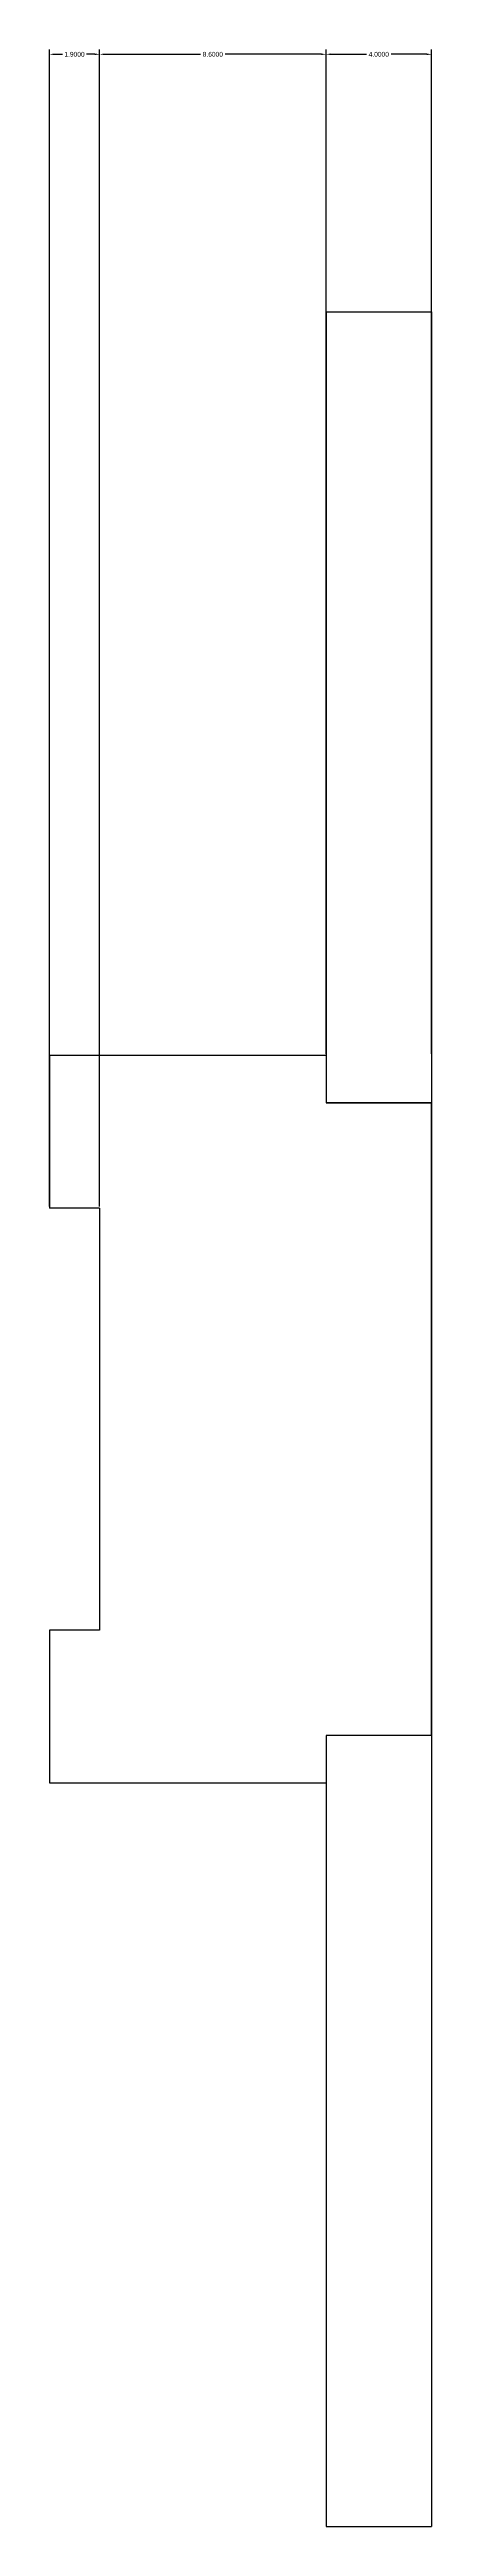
# Model space of a CAD drawing. Extents: x -1.5 to 13, y -52.5 to 41.4.
import ezdxf

# ---------------------------------------------------------------- set-up
doc = ezdxf.new("R2010")
doc.units = 0
doc.header["$MEASUREMENT"] = 0
doc.layers.get('0').update_dxf_attribs({"linetype": 'CONTINUOUS'})
doc.layers.get('Defpoints').update_dxf_attribs({"linetype": 'CONTINUOUS'})
doc.styles.get("Standard").update_dxf_attribs({"font": 'ARIAL.TTF'})
doc.dimstyles.get("Standard").update_dxf_attribs({"dimtxt": 0.18, "dimasz": 0.18, "dimexe": 0.18, "dimexo": 0.0625, "dimgap": 0.09, "dimtad": 0, "dimtih": 1, "dimtoh": 1, "dimdec": 4, "dimzin": 0, "dimdsep": 46, "dimtxsty": 'STANDARD', "dimcen": 0.09, "dimadec": 0, "dimazin": 0, "dimtfac": 1, "dimtdec": 4, "dimtofl": 0, "dimtmove": 0, "dimatfit": 3, "dimfxl": 1, "dimtolj": 1, "dimtzin": 0, "dimarcsym": 0})

# ---------------------------------------------------------------- blocks, each defined once
blk = doc.blocks.new('UNION002')
at = {"color": 0}
for p, q in [((9, 31.5), (13, 31.5)), ((9, 31.5), (9, 1.5)), ((13, 31.5), (13, 1.5)), ((13, 28.2), (13, 28.01)), ((13, 28.01), (13, 27.468)), ((13, 27.468), (13, 26.657)), ((13, 26.657), (13, 25.7)), ((13, 25.7), (13, 24.743)), ((13, 24.743), (13, 23.932)), ((13, 23.932), (13, 23.39)), ((13, 23.39), (13, 23.2)), ((-1.5, 3.3), (-1.5, -2.5)), ((-1.5, 3.3), (9, 3.3)), ((13, 1.5), (9, 1.5)), ((9, 1.5), (13, 1.5)), ((13, -22.5), (13, 1.5)), ((13, 1.5), (13, -22.5)), ((13, 0.1), (13, -1.7)), ((13, -1.7), (13, -5.3)), ((0.4, -2.5), (-1.5, -2.5)), ((0.4, -2.5), (0.4, -18.5)), ((13, -5.3), (13, -7.1)), ((13, -13.9), (13, -15.7)), ((13, -15.7), (13, -19.3)), ((0.4, -18.5), (-1.5, -18.5)), ((-1.5, -18.5), (-1.5, -24.3)), ((13, -19.3), (13, -21.1)), ((9, -22.5), (9, -52.5)), ((13, -22.5), (9, -22.5)), ((13, -22.5), (13, -52.5)), ((-1.5, -24.3), (9, -24.3)), ((13, -44.2), (13, -44.39)), ((13, -44.39), (13, -44.932)), ((13, -44.932), (13, -45.743)), ((13, -45.743), (13, -46.7)), ((13, -46.7), (13, -47.657)), ((13, -47.657), (13, -48.468)), ((13, -48.468), (13, -49.01)), ((13, -49.01), (13, -49.2)), ((9, -52.5), (13, -52.5))]:
    blk.add_line(p, q, dxfattribs=at)
blk = doc.blocks.new('*D1')
at = {"color": 0, "linetype": 'Continuous', "lineweight": -2, "transparency": 16777216}
for p, q in [((-1.5, -2.438), (-1.5, 41.448)), ((0.4, -2.438), (0.4, 41.448)), ((-1.32, 41.268), (-1.007, 41.268)), ((0.22, 41.268), (-0.093, 41.268))]:
    blk.add_line(p, q, dxfattribs=at)
at = {"color": 0, "linetype": 'Continuous', "transparency": 16777216}
for points in [[(-1.32, 41.298), (-1.32, 41.238), (-1.5, 41.268)], [(0.22, 41.298), (0.22, 41.238), (0.4, 41.268)]]:
    blk.add_solid(points, dxfattribs=at)
at = {"layer": 'Defpoints', "color": 0, "linetype": 'Continuous', "transparency": 16777216}
for p in [(0.4, 41.268), (-1.5, -2.5), (0.4, -2.5)]:
    blk.add_point(p, dxfattribs=at)
at = {"color": 0, "linetype": 'Continuous', "transparency": 16777216, "insert": (-0.55, 41.268), "char_height": 0.18, "attachment_point": 5}
blk.add_mtext('\\A1;1.9000', dxfattribs=at)
blk = doc.blocks.new('*D2')
at = {"color": 0, "linetype": 'Continuous', "lineweight": -2, "transparency": 16777216}
for p, q in [((0.4, 3.362), (0.4, 41.448)), ((9, 3.362), (9, 41.448)), ((0.58, 41.268), (4.234, 41.268)), ((8.82, 41.268), (5.166, 41.268))]:
    blk.add_line(p, q, dxfattribs=at)
at = {"color": 0, "linetype": 'Continuous', "transparency": 16777216}
for points in [[(0.58, 41.298), (0.58, 41.238), (0.4, 41.268)], [(8.82, 41.298), (8.82, 41.238), (9, 41.268)]]:
    blk.add_solid(points, dxfattribs=at)
at = {"layer": 'Defpoints', "color": 0, "linetype": 'Continuous', "transparency": 16777216}
for p in [(9, 41.268), (0.4, 3.3), (9, 3.3)]:
    blk.add_point(p, dxfattribs=at)
at = {"color": 0, "linetype": 'Continuous', "transparency": 16777216, "insert": (4.7, 41.268), "char_height": 0.18, "attachment_point": 5}
blk.add_mtext('\\A1;8.6000', dxfattribs=at)
blk = doc.blocks.new('*D3')
at = {"color": 0, "linetype": 'Continuous', "lineweight": -2, "transparency": 16777216}
for p, q in [((9, 3.362), (9, 41.448)), ((13, 3.362), (13, 41.448)), ((9.18, 41.268), (10.53, 41.268)), ((12.82, 41.268), (11.47, 41.268))]:
    blk.add_line(p, q, dxfattribs=at)
at = {"color": 0, "linetype": 'Continuous', "transparency": 16777216}
for points in [[(9.18, 41.298), (9.18, 41.238), (9, 41.268)], [(12.82, 41.298), (12.82, 41.238), (13, 41.268)]]:
    blk.add_solid(points, dxfattribs=at)
at = {"layer": 'Defpoints', "color": 0, "linetype": 'Continuous', "transparency": 16777216}
for p in [(13, 41.268), (9, 3.3), (13, 3.3)]:
    blk.add_point(p, dxfattribs=at)
at = {"color": 0, "linetype": 'Continuous', "transparency": 16777216, "insert": (11, 41.268), "char_height": 0.18, "attachment_point": 5}
blk.add_mtext('\\A1;4.0000', dxfattribs=at)

msp = doc.modelspace()

# ---------------------------------------------------------------- block references
at = {"color": 0}
msp.add_blockref('UNION002', (0, 0), dxfattribs=at)

# ---------------------------------------------------------------- dimensions: what is measured, and where the dimension line sits
at = {"linetype": 'Continuous'}
for base, p1, p2, picture, middle in [((0.4, 41.26797), (-1.5, -2.5), (0.4, -2.5), '*D1', (-0.55, 41.26797)), ((9, 41.26797), (0.4, 3.3), (9, 3.3), '*D2', (4.7, 41.26797)), ((13, 41.26797), (9, 3.3), (13, 3.3), '*D3', (11, 41.26797))]:
    dim = msp.add_linear_dim(base=base, p1=p1, p2=p2, dimstyle='Standard', dxfattribs=at)
    dim.commit()
    dim.dimension.update_dxf_attribs({"geometry": picture, "text_midpoint": middle})

doc.saveas('drawing.dxf')
